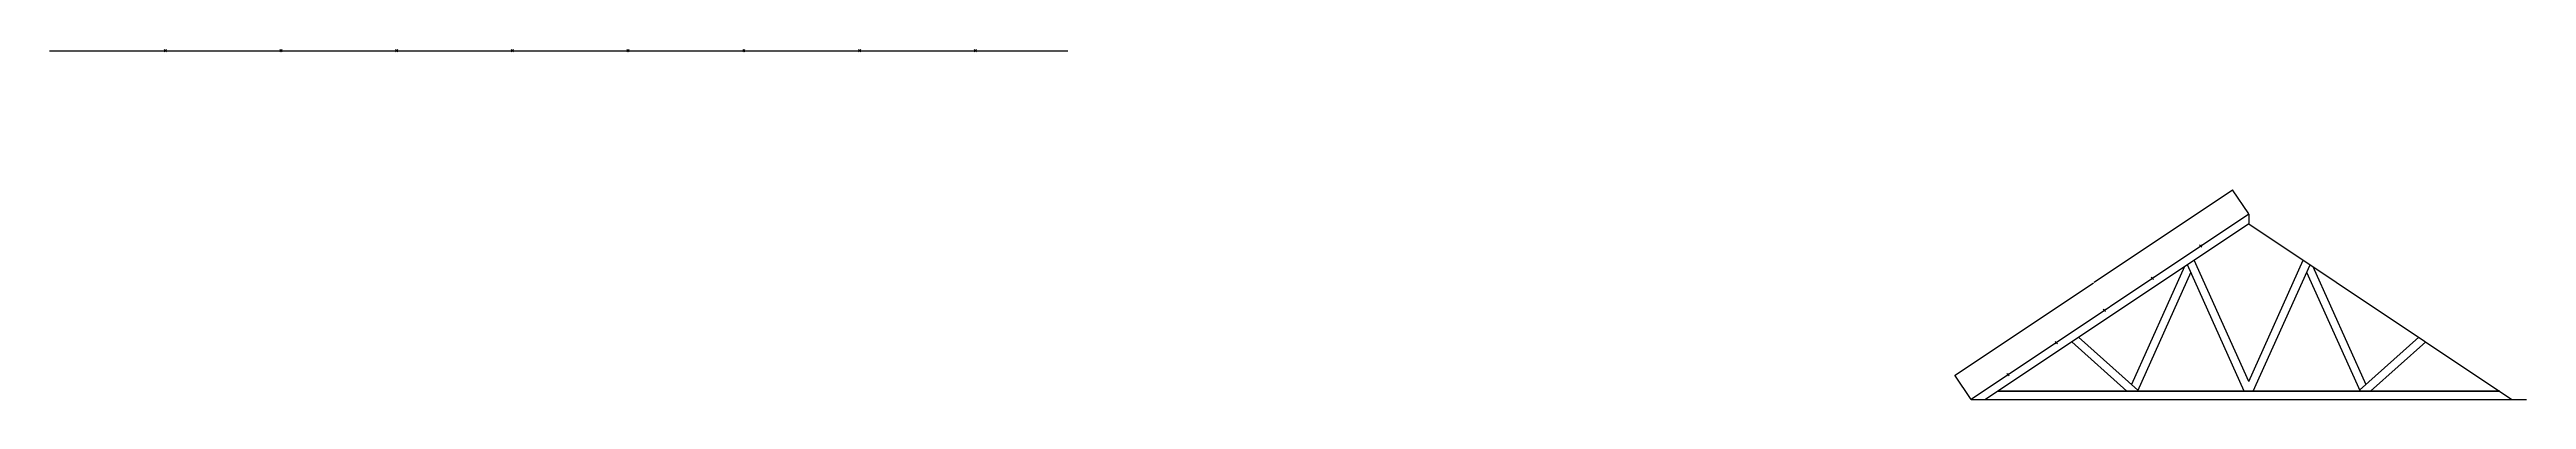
# Model space of a CAD drawing. Header units: inches. Extents: x -9907 to 5440, y -43 to 3048.
# Drawn here: x 1433 to 3574, y 1175 to 1477 of the extents above; entities that cross this region are included whole.
import ezdxf

# ---------------------------------------------------------------- set-up
doc = ezdxf.new("R2010")
doc.units = ezdxf.units.IN
doc.header["$MEASUREMENT"] = 0
doc.header["$PDMODE"] = 3
doc.dimstyles.get("Standard").update_dxf_attribs({"dimtxt": 0.18, "dimasz": 0.18, "dimexe": 0.18, "dimexo": 0.0625, "dimgap": 0.09, "dimtad": 0, "dimtih": 1, "dimtoh": 1, "dimdec": 4, "dimzin": 0, "dimdsep": 46, "dimtxsty": 'Standard', "dimcen": 0.09, "dimadec": 0, "dimazin": 0, "dimtfac": 1, "dimtdec": 4, "dimtofl": 0, "dimtmove": 0, "dimatfit": 3, "dimfxl": 1, "dimtolj": 1, "dimtzin": 0, "dimarcsym": 0})

# ---------------------------------------------------------------- blocks, each defined once
blk = doc.blocks.new('*D4')
at = {"color": 0, "lineweight": -2}
for p, q in [((3319.8, 1355.3), (3200.2, 1275.6)), ((3333.8, 1334.7), (3319.9, 1355.6)), ((3080.1, 1195.5), (3199.7, 1275.3)), ((3093.8, 1174.7), (3079.9, 1195.6))]:
    blk.add_line(p, q, dxfattribs=at)
at = {"color": 0}
for points in [[(3319.8, 1355.4), (3319.8, 1355.3), (3320, 1355.4)], [(3080.1, 1195.6), (3080.1, 1195.5), (3080, 1195.4)]]:
    blk.add_solid(points, dxfattribs=at)
at = {"layer": 'Defpoints', "color": 0}
for p in [(3333.8, 1334.7), (3080, 1195.4), (3093.8, 1174.7)]:
    blk.add_point(p, dxfattribs=at)
at = {"color": 0, "insert": (3200, 1275.4), "char_height": 0.18, "attachment_point": 5}
blk.add_mtext('\\A1;288.4441', dxfattribs=at)

msp = doc.modelspace()

# ---------------------------------------------------------------- linework, layer by layer
for p, q in [((1433.30066, 1475.56636), (2313.30066, 1475.56636)), ((3333.81193, 1334.66104), (3093.81193, 1174.66104)), ((3333.81193, 1334.66104), (3333.81193, 1326.24808)), ((3333.81193, 1326.24808), (3106.43136, 1174.66104)), ((3333.81193, 1326.24808), (3561.1925, 1174.66104)), ((3278.33319, 1289.26226), (3232.57713, 1187.45163)), ((3283.81193, 1284.37665), (3237.64915, 1181.66104)), ((3329.97471, 1181.66104), (3280.85935, 1290.94636)), ((3333.81193, 1190.19914), (3286.76451, 1294.88314)), ((3333.81193, 1190.19914), (3380.85935, 1294.88314)), ((3337.64915, 1181.66104), (3386.76451, 1290.94636)), ((3383.81193, 1284.37665), (3429.97471, 1181.66104)), ((3389.29066, 1289.26226), (3435.04672, 1187.45163)), ((3228.55314, 1181.66104), (3180.80278, 1224.24198)), ((3238.05587, 1182.56602), (3186.82108, 1228.25418)), ((3429.56799, 1182.56602), (3480.80278, 1228.25418)), ((3439.07072, 1181.66104), (3486.82108, 1224.24198)), ((3116.93136, 1181.66104), (3550.6925, 1181.66104)), ((3550.6925, 1181.66104), (3116.93136, 1181.66104)), ((3093.81193, 1174.66104), (3573.81193, 1174.66104))]:
    msp.add_line(p, q)
for p in [(1533.30066, 1475.56636), (1633.30066, 1475.56636), (1733.30066, 1475.56636), (1833.30066, 1475.56636), (1933.30066, 1475.56636), (2033.30066, 1475.56636), (2133.30066, 1475.56636), (2233.30066, 1475.56636), (3292.20941, 1306.92603), (3250.6069, 1279.19102), (3209.00438, 1251.45601), (3167.40187, 1223.721), (3125.79935, 1195.98599)]:
    msp.add_point(p)

# ---------------------------------------------------------------- dimensions: what is measured, and where the dimension line sits
dim = msp.add_aligned_dim(p1=(3333.81193, 1334.66104), p2=(3093.81193, 1174.66104), distance=-24.96575, dimstyle='Standard')
dim.commit()
dim.dimension.update_dxf_attribs({"geometry": '*D4', "text_midpoint": (3199.96342, 1275.4338)})

doc.saveas('drawing.dxf')
